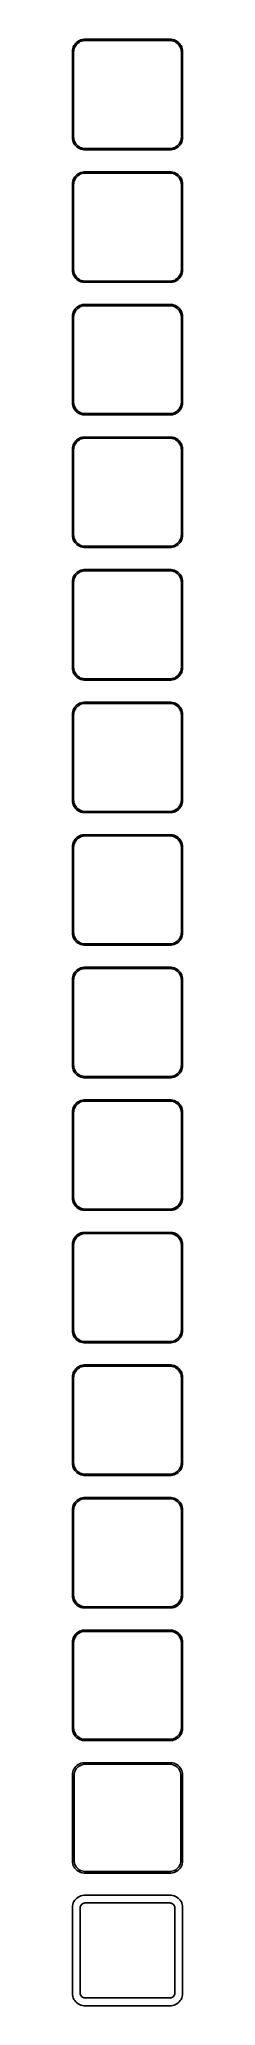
# Model space of a CAD drawing. Header units: metres. Extents: x -22 to 22, y 788 to 1588.
import ezdxf

# ---------------------------------------------------------------- set-up
doc = ezdxf.new("R2010")
doc.units = ezdxf.units.M

msp = doc.modelspace()

# ---------------------------------------------------------------- linework, layer by layer
for p, q in [((-21.5451, 1586.44), (-21.8815, 1585.91)), ((-21.1448, 1586.92), (-21.5451, 1586.44)), ((-21.4124, 1585.54), (-21.0928, 1586.04)), ((-20.6871, 1587.35), (-21.1448, 1586.92)), ((-21.0928, 1586.04), (-20.7126, 1586.5)), ((-20.7126, 1586.5), (-20.2778, 1586.91)), ((-20.1791, 1587.72), (-20.6871, 1587.35)), ((-20.2778, 1586.91), (-19.7952, 1587.26)), ((-19.6289, 1588.02), (-20.1791, 1587.72)), ((-19.7952, 1587.26), (-19.2724, 1587.55)), ((-19.0451, 1588.26), (-19.6289, 1588.02)), ((-19.2724, 1587.55), (-18.7178, 1587.77)), ((-18.4369, 1588.41), (-19.0451, 1588.26)), ((-18.7178, 1587.77), (-18.1401, 1587.92)), ((-17.8139, 1588.49), (-18.4369, 1588.41)), ((-18.1401, 1587.92), (-17.5482, 1587.99)), ((17.8139, 1588.49), (-17.8139, 1588.49)), ((-17.5482, 1587.99), (17.5482, 1587.99)), ((17.5482, 1587.99), (18.1401, 1587.92)), ((18.4369, 1588.41), (17.8139, 1588.49)), ((18.1401, 1587.92), (18.7178, 1587.77)), ((19.0451, 1588.26), (18.4369, 1588.41)), ((18.7178, 1587.77), (19.2724, 1587.55)), ((19.6289, 1588.02), (19.0451, 1588.26)), ((19.2724, 1587.55), (19.7952, 1587.26)), ((20.1791, 1587.72), (19.6289, 1588.02)), ((19.7952, 1587.26), (20.2778, 1586.91)), ((20.6871, 1587.35), (20.1791, 1587.72)), ((20.2778, 1586.91), (20.7126, 1586.5)), ((21.1448, 1586.92), (20.6871, 1587.35)), ((20.7126, 1586.5), (21.0928, 1586.04)), ((21.0928, 1586.04), (21.4124, 1585.54)), ((21.5451, 1586.44), (21.1448, 1586.92)), ((21.8815, 1585.91), (21.5451, 1586.44)), ((-22.4606, 1584.13), (-22.5, 1583.5)), ((-22.5, 1583.5), (-22.5, 1548.5)), ((-22.3429, 1584.74), (-22.4606, 1584.13)), ((-22.1489, 1585.34), (-22.3429, 1584.74)), ((-21.8815, 1585.91), (-22.1489, 1585.34)), ((-22, 1583.25), (-21.9625, 1583.85)), ((-22, 1548.75), (-22, 1583.25)), ((-21.9625, 1583.85), (-21.8508, 1584.43)), ((-21.8508, 1584.43), (-21.6664, 1585)), ((-21.6664, 1585), (-21.4124, 1585.54)), ((21.4124, 1585.54), (21.6664, 1585)), ((21.6664, 1585), (21.8508, 1584.43)), ((21.8508, 1584.43), (21.9625, 1583.85)), ((22.1489, 1585.34), (21.8815, 1585.91)), ((21.9625, 1583.85), (22, 1583.25)), ((22, 1583.25), (22, 1548.75)), ((22.3429, 1584.74), (22.1489, 1585.34)), ((22.4606, 1584.13), (22.3429, 1584.74)), ((22.5, 1583.5), (22.4606, 1584.13)), ((22.5, 1548.5), (22.5, 1583.5)), ((-22.5, 1548.5), (-22.4606, 1547.87)), ((-22.4606, 1547.87), (-22.3429, 1547.26)), ((-22.3429, 1547.26), (-22.1489, 1546.66)), ((-22.1489, 1546.66), (-21.8815, 1546.09)), ((-21.9625, 1548.15), (-22, 1548.75)), ((-21.8508, 1547.57), (-21.9625, 1548.15)), ((-21.8815, 1546.09), (-21.5451, 1545.56)), ((-21.6664, 1547), (-21.8508, 1547.57)), ((-21.4124, 1546.46), (-21.6664, 1547)), ((-21.0928, 1545.96), (-21.4124, 1546.46)), ((-20.7126, 1545.5), (-21.0928, 1545.96)), ((21.0928, 1545.96), (20.7126, 1545.5)), ((21.4124, 1546.46), (21.0928, 1545.96)), ((21.6664, 1547), (21.4124, 1546.46)), ((21.5451, 1545.56), (21.8815, 1546.09)), ((21.8508, 1547.57), (21.6664, 1547)), ((21.9625, 1548.15), (21.8508, 1547.57)), ((21.8815, 1546.09), (22.1489, 1546.66)), ((22, 1548.75), (21.9625, 1548.15)), ((22.1489, 1546.66), (22.3429, 1547.26)), ((22.3429, 1547.26), (22.4606, 1547.87)), ((22.4606, 1547.87), (22.5, 1548.5)), ((-21.5451, 1545.56), (-21.1448, 1545.08)), ((-21.1448, 1545.08), (-20.6871, 1544.65)), ((-20.2778, 1545.09), (-20.7126, 1545.5)), ((-20.6871, 1544.65), (-20.1791, 1544.28)), ((-19.7952, 1544.74), (-20.2778, 1545.09)), ((-20.1791, 1544.28), (-19.6289, 1543.98)), ((-19.2724, 1544.45), (-19.7952, 1544.74)), ((-19.6289, 1543.98), (-19.0451, 1543.74)), ((-18.7178, 1544.23), (-19.2724, 1544.45)), ((-19.0451, 1543.74), (-18.4369, 1543.59)), ((-18.1401, 1544.08), (-18.7178, 1544.23)), ((-18.4369, 1543.59), (-17.8139, 1543.51)), ((-17.5482, 1544.01), (-18.1401, 1544.08)), ((-17.8139, 1543.51), (17.8139, 1543.51)), ((17.5482, 1544.01), (-17.5482, 1544.01)), ((18.1401, 1544.08), (17.5482, 1544.01)), ((17.8139, 1543.51), (18.4369, 1543.59)), ((18.7178, 1544.23), (18.1401, 1544.08)), ((18.4369, 1543.59), (19.0451, 1543.74)), ((19.2724, 1544.45), (18.7178, 1544.23)), ((19.0451, 1543.74), (19.6289, 1543.98)), ((19.7952, 1544.74), (19.2724, 1544.45)), ((19.6289, 1543.98), (20.1791, 1544.28)), ((20.2778, 1545.09), (19.7952, 1544.74)), ((20.1791, 1544.28), (20.6871, 1544.65)), ((20.7126, 1545.5), (20.2778, 1545.09)), ((20.6871, 1544.65), (21.1448, 1545.08)), ((21.1448, 1545.08), (21.5451, 1545.56)), ((-22.4606, 1530.13), (-22.5, 1529.5)), ((-22.3429, 1530.74), (-22.4606, 1530.13)), ((-22.1489, 1531.34), (-22.3429, 1530.74)), ((-21.8815, 1531.91), (-22.1489, 1531.34)), ((-21.9625, 1529.85), (-21.8508, 1530.43)), ((-21.5451, 1532.44), (-21.8815, 1531.91)), ((-21.8508, 1530.43), (-21.6664, 1531)), ((-21.6664, 1531), (-21.4124, 1531.54)), ((-21.1448, 1532.92), (-21.5451, 1532.44)), ((-21.4124, 1531.54), (-21.0928, 1532.04)), ((-20.6871, 1533.35), (-21.1448, 1532.92)), ((-21.0928, 1532.04), (-20.7126, 1532.5)), ((-20.7126, 1532.5), (-20.2778, 1532.91)), ((-20.1791, 1533.72), (-20.6871, 1533.35)), ((-20.2778, 1532.91), (-19.7952, 1533.26)), ((-19.6289, 1534.02), (-20.1791, 1533.72)), ((-19.7952, 1533.26), (-19.2724, 1533.55)), ((-19.0451, 1534.26), (-19.6289, 1534.02)), ((-19.2724, 1533.55), (-18.7178, 1533.77)), ((-18.4369, 1534.41), (-19.0451, 1534.26)), ((-18.7178, 1533.77), (-18.1401, 1533.92)), ((-17.8139, 1534.49), (-18.4369, 1534.41)), ((-18.1401, 1533.92), (-17.5482, 1533.99)), ((17.8139, 1534.49), (-17.8139, 1534.49)), ((-17.5482, 1533.99), (17.5482, 1533.99)), ((17.5482, 1533.99), (18.1401, 1533.92)), ((18.4369, 1534.41), (17.8139, 1534.49)), ((18.1401, 1533.92), (18.7178, 1533.77)), ((19.0451, 1534.26), (18.4369, 1534.41)), ((18.7178, 1533.77), (19.2724, 1533.55)), ((19.6289, 1534.02), (19.0451, 1534.26)), ((19.2724, 1533.55), (19.7952, 1533.26)), ((20.1791, 1533.72), (19.6289, 1534.02)), ((19.7952, 1533.26), (20.2778, 1532.91)), ((20.6871, 1533.35), (20.1791, 1533.72)), ((20.2778, 1532.91), (20.7126, 1532.5)), ((21.1448, 1532.92), (20.6871, 1533.35)), ((20.7126, 1532.5), (21.0928, 1532.04)), ((21.0928, 1532.04), (21.4124, 1531.54)), ((21.5451, 1532.44), (21.1448, 1532.92)), ((21.4124, 1531.54), (21.6664, 1531)), ((21.8815, 1531.91), (21.5451, 1532.44)), ((21.6664, 1531), (21.8508, 1530.43)), ((21.8508, 1530.43), (21.9625, 1529.85)), ((22.1489, 1531.34), (21.8815, 1531.91)), ((22.3429, 1530.74), (22.1489, 1531.34)), ((22.4606, 1530.13), (22.3429, 1530.74)), ((22.5, 1529.5), (22.4606, 1530.13)), ((-22.5, 1529.5), (-22.5, 1494.5)), ((-22, 1529.25), (-21.9625, 1529.85)), ((-22, 1494.75), (-22, 1529.25)), ((21.9625, 1529.85), (22, 1529.25)), ((22, 1529.25), (22, 1494.75)), ((22.5, 1494.5), (22.5, 1529.5)), ((-22.5, 1494.5), (-22.4606, 1493.87)), ((-22.4606, 1493.87), (-22.3429, 1493.26)), ((-22.3429, 1493.26), (-22.1489, 1492.66)), ((-22.1489, 1492.66), (-21.8815, 1492.09)), ((-21.9625, 1494.15), (-22, 1494.75)), ((-21.8508, 1493.57), (-21.9625, 1494.15)), ((-21.8815, 1492.09), (-21.5451, 1491.56)), ((-21.6664, 1493), (-21.8508, 1493.57)), ((-21.4124, 1492.46), (-21.6664, 1493)), ((-21.5451, 1491.56), (-21.1448, 1491.08)), ((-21.0928, 1491.96), (-21.4124, 1492.46)), ((-21.1448, 1491.08), (-20.6871, 1490.65)), ((-20.7126, 1491.5), (-21.0928, 1491.96)), ((-20.2778, 1491.09), (-20.7126, 1491.5)), ((-20.6871, 1490.65), (-20.1791, 1490.28)), ((-19.7952, 1490.74), (-20.2778, 1491.09)), ((-20.1791, 1490.28), (-19.6289, 1489.98)), ((-19.2724, 1490.45), (-19.7952, 1490.74)), ((-19.6289, 1489.98), (-19.0451, 1489.74)), ((-18.7178, 1490.23), (-19.2724, 1490.45)), ((-18.1401, 1490.08), (-18.7178, 1490.23)), ((-17.5482, 1490.01), (-18.1401, 1490.08)), ((17.5482, 1490.01), (-17.5482, 1490.01)), ((18.1401, 1490.08), (17.5482, 1490.01)), ((18.7178, 1490.23), (18.1401, 1490.08)), ((19.2724, 1490.45), (18.7178, 1490.23)), ((19.0451, 1489.74), (19.6289, 1489.98)), ((19.7952, 1490.74), (19.2724, 1490.45)), ((19.6289, 1489.98), (20.1791, 1490.28)), ((20.2778, 1491.09), (19.7952, 1490.74)), ((20.1791, 1490.28), (20.6871, 1490.65)), ((20.7126, 1491.5), (20.2778, 1491.09)), ((20.6871, 1490.65), (21.1448, 1491.08)), ((21.0928, 1491.96), (20.7126, 1491.5)), ((21.4124, 1492.46), (21.0928, 1491.96)), ((21.1448, 1491.08), (21.5451, 1491.56)), ((21.6664, 1493), (21.4124, 1492.46)), ((21.5451, 1491.56), (21.8815, 1492.09)), ((21.8508, 1493.57), (21.6664, 1493)), ((21.9625, 1494.15), (21.8508, 1493.57)), ((21.8815, 1492.09), (22.1489, 1492.66)), ((22, 1494.75), (21.9625, 1494.15)), ((22.1489, 1492.66), (22.3429, 1493.26)), ((22.3429, 1493.26), (22.4606, 1493.87)), ((22.4606, 1493.87), (22.5, 1494.5)), ((-19.0451, 1489.74), (-18.4369, 1489.59)), ((-18.4369, 1489.59), (-17.8139, 1489.51)), ((-17.8139, 1489.51), (17.8139, 1489.51)), ((17.8139, 1489.51), (18.4369, 1489.59)), ((18.4369, 1489.59), (19.0451, 1489.74)), ((-22.4606, 1476.13), (-22.5, 1475.5)), ((-22.5, 1475.5), (-22.5, 1440.5)), ((-22.3429, 1476.74), (-22.4606, 1476.13)), ((-22.1489, 1477.34), (-22.3429, 1476.74)), ((-21.8815, 1477.91), (-22.1489, 1477.34)), ((-22, 1475.25), (-21.9625, 1475.85)), ((-22, 1440.75), (-22, 1475.25)), ((-21.9625, 1475.85), (-21.8508, 1476.43)), ((-21.5451, 1478.44), (-21.8815, 1477.91)), ((-21.8508, 1476.43), (-21.6664, 1477)), ((-21.6664, 1477), (-21.4124, 1477.54)), ((-21.1448, 1478.92), (-21.5451, 1478.44)), ((-21.4124, 1477.54), (-21.0928, 1478.04)), ((-20.6871, 1479.35), (-21.1448, 1478.92)), ((-21.0928, 1478.04), (-20.7126, 1478.5)), ((-20.7126, 1478.5), (-20.2778, 1478.91)), ((-20.1791, 1479.72), (-20.6871, 1479.35)), ((-20.2778, 1478.91), (-19.7952, 1479.26)), ((-19.6289, 1480.02), (-20.1791, 1479.72)), ((-19.7952, 1479.26), (-19.2724, 1479.55)), ((-19.0451, 1480.26), (-19.6289, 1480.02)), ((-19.2724, 1479.55), (-18.7178, 1479.77)), ((-18.4369, 1480.41), (-19.0451, 1480.26)), ((-18.7178, 1479.77), (-18.1401, 1479.92)), ((-17.8139, 1480.49), (-18.4369, 1480.41)), ((-18.1401, 1479.92), (-17.5482, 1479.99)), ((17.8139, 1480.49), (-17.8139, 1480.49)), ((-17.5482, 1479.99), (17.5482, 1479.99)), ((17.5482, 1479.99), (18.1401, 1479.92)), ((18.4369, 1480.41), (17.8139, 1480.49)), ((18.1401, 1479.92), (18.7178, 1479.77)), ((19.0451, 1480.26), (18.4369, 1480.41)), ((18.7178, 1479.77), (19.2724, 1479.55)), ((19.6289, 1480.02), (19.0451, 1480.26)), ((19.2724, 1479.55), (19.7952, 1479.26)), ((20.1791, 1479.72), (19.6289, 1480.02)), ((19.7952, 1479.26), (20.2778, 1478.91)), ((20.6871, 1479.35), (20.1791, 1479.72)), ((20.2778, 1478.91), (20.7126, 1478.5)), ((21.1448, 1478.92), (20.6871, 1479.35)), ((20.7126, 1478.5), (21.0928, 1478.04)), ((21.0928, 1478.04), (21.4124, 1477.54)), ((21.5451, 1478.44), (21.1448, 1478.92)), ((21.4124, 1477.54), (21.6664, 1477)), ((21.8815, 1477.91), (21.5451, 1478.44)), ((21.6664, 1477), (21.8508, 1476.43)), ((21.8508, 1476.43), (21.9625, 1475.85)), ((22.1489, 1477.34), (21.8815, 1477.91)), ((21.9625, 1475.85), (22, 1475.25)), ((22, 1475.25), (22, 1440.75)), ((22.3429, 1476.74), (22.1489, 1477.34)), ((22.4606, 1476.13), (22.3429, 1476.74)), ((22.5, 1475.5), (22.4606, 1476.13)), ((22.5, 1440.5), (22.5, 1475.5)), ((-22.5, 1440.5), (-22.4606, 1439.87)), ((-22.4606, 1439.87), (-22.3429, 1439.26)), ((-22.3429, 1439.26), (-22.1489, 1438.66)), ((-22.1489, 1438.66), (-21.8815, 1438.09)), ((-21.9625, 1440.15), (-22, 1440.75)), ((-21.8508, 1439.57), (-21.9625, 1440.15)), ((-21.8815, 1438.09), (-21.5451, 1437.56)), ((-21.6664, 1439), (-21.8508, 1439.57)), ((-21.4124, 1438.46), (-21.6664, 1439)), ((-21.5451, 1437.56), (-21.1448, 1437.08)), ((-21.0928, 1437.96), (-21.4124, 1438.46)), ((-21.1448, 1437.08), (-20.6871, 1436.65)), ((-20.7126, 1437.5), (-21.0928, 1437.96)), ((-20.2778, 1437.09), (-20.7126, 1437.5)), ((-20.6871, 1436.65), (-20.1791, 1436.28)), ((-19.7952, 1436.74), (-20.2778, 1437.09)), ((-20.1791, 1436.28), (-19.6289, 1435.98)), ((-19.2724, 1436.45), (-19.7952, 1436.74)), ((-19.6289, 1435.98), (-19.0451, 1435.74)), ((-18.7178, 1436.23), (-19.2724, 1436.45)), ((-19.0451, 1435.74), (-18.4369, 1435.59)), ((-18.1401, 1436.08), (-18.7178, 1436.23)), ((-18.4369, 1435.59), (-17.8139, 1435.51)), ((-17.5482, 1436.01), (-18.1401, 1436.08)), ((-17.8139, 1435.51), (17.8139, 1435.51)), ((17.5482, 1436.01), (-17.5482, 1436.01)), ((18.1401, 1436.08), (17.5482, 1436.01)), ((17.8139, 1435.51), (18.4369, 1435.59)), ((18.7178, 1436.23), (18.1401, 1436.08)), ((18.4369, 1435.59), (19.0451, 1435.74)), ((19.2724, 1436.45), (18.7178, 1436.23)), ((19.0451, 1435.74), (19.6289, 1435.98)), ((19.7952, 1436.74), (19.2724, 1436.45)), ((19.6289, 1435.98), (20.1791, 1436.28)), ((20.2778, 1437.09), (19.7952, 1436.74)), ((20.1791, 1436.28), (20.6871, 1436.65)), ((20.7126, 1437.5), (20.2778, 1437.09)), ((20.6871, 1436.65), (21.1448, 1437.08)), ((21.0928, 1437.96), (20.7126, 1437.5)), ((21.4124, 1438.46), (21.0928, 1437.96)), ((21.1448, 1437.08), (21.5451, 1437.56)), ((21.6664, 1439), (21.4124, 1438.46)), ((21.5451, 1437.56), (21.8815, 1438.09)), ((21.8508, 1439.57), (21.6664, 1439)), ((21.9625, 1440.15), (21.8508, 1439.57)), ((21.8815, 1438.09), (22.1489, 1438.66)), ((22, 1440.75), (21.9625, 1440.15)), ((22.1489, 1438.66), (22.3429, 1439.26)), ((22.3429, 1439.26), (22.4606, 1439.87)), ((22.4606, 1439.87), (22.5, 1440.5)), ((-19.6289, 1426.02), (-20.1791, 1425.72)), ((-19.0451, 1426.26), (-19.6289, 1426.02)), ((-19.2724, 1425.55), (-18.7178, 1425.77)), ((-18.4369, 1426.41), (-19.0451, 1426.26)), ((-18.7178, 1425.77), (-18.1401, 1425.92)), ((-17.8139, 1426.49), (-18.4369, 1426.41)), ((-18.1401, 1425.92), (-17.5482, 1425.99)), ((17.8139, 1426.49), (-17.8139, 1426.49)), ((-17.5482, 1425.99), (17.5482, 1425.99)), ((17.5482, 1425.99), (18.1401, 1425.92)), ((18.4369, 1426.41), (17.8139, 1426.49)), ((18.1401, 1425.92), (18.7178, 1425.77)), ((19.0451, 1426.26), (18.4369, 1426.41)), ((18.7178, 1425.77), (19.2724, 1425.55)), ((19.6289, 1426.02), (19.0451, 1426.26)), ((20.1791, 1425.72), (19.6289, 1426.02)), ((-22.4606, 1422.13), (-22.5, 1421.5)), ((-22.5, 1421.5), (-22.5, 1386.5)), ((-22.3429, 1422.74), (-22.4606, 1422.13)), ((-22.1489, 1423.34), (-22.3429, 1422.74)), ((-21.8815, 1423.91), (-22.1489, 1423.34)), ((-22, 1421.25), (-21.9625, 1421.85)), ((-22, 1386.75), (-22, 1421.25)), ((-21.9625, 1421.85), (-21.8508, 1422.43)), ((-21.5451, 1424.44), (-21.8815, 1423.91)), ((-21.8508, 1422.43), (-21.6664, 1423)), ((-21.6664, 1423), (-21.4124, 1423.54)), ((-21.1448, 1424.92), (-21.5451, 1424.44)), ((-21.4124, 1423.54), (-21.0928, 1424.04)), ((-20.6871, 1425.35), (-21.1448, 1424.92)), ((-21.0928, 1424.04), (-20.7126, 1424.5)), ((-20.7126, 1424.5), (-20.2778, 1424.91)), ((-20.1791, 1425.72), (-20.6871, 1425.35)), ((-20.2778, 1424.91), (-19.7952, 1425.26)), ((-19.7952, 1425.26), (-19.2724, 1425.55)), ((19.2724, 1425.55), (19.7952, 1425.26)), ((19.7952, 1425.26), (20.2778, 1424.91)), ((20.6871, 1425.35), (20.1791, 1425.72)), ((20.2778, 1424.91), (20.7126, 1424.5)), ((21.1448, 1424.92), (20.6871, 1425.35)), ((20.7126, 1424.5), (21.0928, 1424.04)), ((21.0928, 1424.04), (21.4124, 1423.54)), ((21.5451, 1424.44), (21.1448, 1424.92)), ((21.4124, 1423.54), (21.6664, 1423)), ((21.8815, 1423.91), (21.5451, 1424.44)), ((21.6664, 1423), (21.8508, 1422.43)), ((21.8508, 1422.43), (21.9625, 1421.85)), ((22.1489, 1423.34), (21.8815, 1423.91)), ((21.9625, 1421.85), (22, 1421.25)), ((22, 1421.25), (22, 1386.75)), ((22.3429, 1422.74), (22.1489, 1423.34)), ((22.4606, 1422.13), (22.3429, 1422.74)), ((22.5, 1421.5), (22.4606, 1422.13)), ((22.5, 1386.5), (22.5, 1421.5)), ((-22.5, 1386.5), (-22.4606, 1385.87)), ((-22.4606, 1385.87), (-22.3429, 1385.26)), ((-21.9625, 1386.15), (-22, 1386.75)), ((-21.8508, 1385.57), (-21.9625, 1386.15)), ((21.9625, 1386.15), (21.8508, 1385.57)), ((22, 1386.75), (21.9625, 1386.15)), ((22.3429, 1385.26), (22.4606, 1385.87)), ((22.4606, 1385.87), (22.5, 1386.5)), ((-22.3429, 1385.26), (-22.1489, 1384.66)), ((-22.1489, 1384.66), (-21.8815, 1384.09)), ((-21.8815, 1384.09), (-21.5451, 1383.56)), ((-21.6664, 1385), (-21.8508, 1385.57)), ((-21.4124, 1384.46), (-21.6664, 1385)), ((-21.5451, 1383.56), (-21.1448, 1383.08)), ((-21.0928, 1383.96), (-21.4124, 1384.46)), ((-21.1448, 1383.08), (-20.6871, 1382.65)), ((-20.7126, 1383.5), (-21.0928, 1383.96)), ((-20.2778, 1383.09), (-20.7126, 1383.5)), ((-20.6871, 1382.65), (-20.1791, 1382.28)), ((-19.7952, 1382.74), (-20.2778, 1383.09)), ((-20.1791, 1382.28), (-19.6289, 1381.98)), ((-19.2724, 1382.45), (-19.7952, 1382.74)), ((-19.6289, 1381.98), (-19.0451, 1381.74)), ((-18.7178, 1382.23), (-19.2724, 1382.45)), ((-19.0451, 1381.74), (-18.4369, 1381.59)), ((-18.1401, 1382.08), (-18.7178, 1382.23)), ((-18.4369, 1381.59), (-17.8139, 1381.51)), ((-17.5482, 1382.01), (-18.1401, 1382.08)), ((-17.8139, 1381.51), (17.8139, 1381.51)), ((17.5482, 1382.01), (-17.5482, 1382.01)), ((18.1401, 1382.08), (17.5482, 1382.01)), ((17.8139, 1381.51), (18.4369, 1381.59)), ((18.7178, 1382.23), (18.1401, 1382.08)), ((18.4369, 1381.59), (19.0451, 1381.74)), ((19.2724, 1382.45), (18.7178, 1382.23)), ((19.0451, 1381.74), (19.6289, 1381.98)), ((19.7952, 1382.74), (19.2724, 1382.45)), ((19.6289, 1381.98), (20.1791, 1382.28)), ((20.2778, 1383.09), (19.7952, 1382.74)), ((20.1791, 1382.28), (20.6871, 1382.65)), ((20.7126, 1383.5), (20.2778, 1383.09)), ((20.6871, 1382.65), (21.1448, 1383.08)), ((21.0928, 1383.96), (20.7126, 1383.5)), ((21.4124, 1384.46), (21.0928, 1383.96)), ((21.1448, 1383.08), (21.5451, 1383.56)), ((21.6664, 1385), (21.4124, 1384.46)), ((21.5451, 1383.56), (21.8815, 1384.09)), ((21.8508, 1385.57), (21.6664, 1385)), ((21.8815, 1384.09), (22.1489, 1384.66)), ((22.1489, 1384.66), (22.3429, 1385.26)), ((-21.8815, 1369.91), (-22.1489, 1369.34)), ((-21.5451, 1370.44), (-21.8815, 1369.91)), ((-21.1448, 1370.92), (-21.5451, 1370.44)), ((-21.4124, 1369.54), (-21.0928, 1370.04)), ((-20.6871, 1371.35), (-21.1448, 1370.92)), ((-21.0928, 1370.04), (-20.7126, 1370.5)), ((-20.7126, 1370.5), (-20.2778, 1370.91)), ((-20.1791, 1371.72), (-20.6871, 1371.35)), ((-20.2778, 1370.91), (-19.7952, 1371.26)), ((-19.6289, 1372.02), (-20.1791, 1371.72)), ((-19.7952, 1371.26), (-19.2724, 1371.55)), ((-19.0451, 1372.26), (-19.6289, 1372.02)), ((-19.2724, 1371.55), (-18.7178, 1371.77)), ((-18.4369, 1372.41), (-19.0451, 1372.26)), ((-18.7178, 1371.77), (-18.1401, 1371.92)), ((-17.8139, 1372.49), (-18.4369, 1372.41)), ((-18.1401, 1371.92), (-17.5482, 1371.99)), ((17.8139, 1372.49), (-17.8139, 1372.49)), ((-17.5482, 1371.99), (17.5482, 1371.99)), ((17.5482, 1371.99), (18.1401, 1371.92)), ((18.4369, 1372.41), (17.8139, 1372.49)), ((18.1401, 1371.92), (18.7178, 1371.77)), ((19.0451, 1372.26), (18.4369, 1372.41)), ((18.7178, 1371.77), (19.2724, 1371.55)), ((19.6289, 1372.02), (19.0451, 1372.26)), ((19.2724, 1371.55), (19.7952, 1371.26)), ((20.1791, 1371.72), (19.6289, 1372.02)), ((19.7952, 1371.26), (20.2778, 1370.91)), ((20.6871, 1371.35), (20.1791, 1371.72)), ((20.2778, 1370.91), (20.7126, 1370.5)), ((21.1448, 1370.92), (20.6871, 1371.35)), ((20.7126, 1370.5), (21.0928, 1370.04)), ((21.0928, 1370.04), (21.4124, 1369.54)), ((21.5451, 1370.44), (21.1448, 1370.92)), ((21.8815, 1369.91), (21.5451, 1370.44)), ((22.1489, 1369.34), (21.8815, 1369.91)), ((-22.4606, 1368.13), (-22.5, 1367.5)), ((-22.5, 1367.5), (-22.5, 1332.5)), ((-22.3429, 1368.74), (-22.4606, 1368.13)), ((-22.1489, 1369.34), (-22.3429, 1368.74)), ((-22, 1367.25), (-21.9625, 1367.85)), ((-22, 1332.75), (-22, 1367.25)), ((-21.9625, 1367.85), (-21.8508, 1368.43)), ((-21.8508, 1368.43), (-21.6664, 1369)), ((-21.6664, 1369), (-21.4124, 1369.54)), ((21.4124, 1369.54), (21.6664, 1369)), ((21.6664, 1369), (21.8508, 1368.43)), ((21.8508, 1368.43), (21.9625, 1367.85)), ((21.9625, 1367.85), (22, 1367.25)), ((22, 1367.25), (22, 1332.75)), ((22.3429, 1368.74), (22.1489, 1369.34)), ((22.4606, 1368.13), (22.3429, 1368.74)), ((22.5, 1367.5), (22.4606, 1368.13)), ((22.5, 1332.5), (22.5, 1367.5)), ((-22.5, 1332.5), (-22.4606, 1331.87)), ((-22.4606, 1331.87), (-22.3429, 1331.26)), ((-22.3429, 1331.26), (-22.1489, 1330.66)), ((-22.1489, 1330.66), (-21.8815, 1330.09)), ((-21.9625, 1332.15), (-22, 1332.75)), ((-21.8508, 1331.57), (-21.9625, 1332.15)), ((-21.8815, 1330.09), (-21.5451, 1329.56)), ((-21.6664, 1331), (-21.8508, 1331.57)), ((-21.4124, 1330.46), (-21.6664, 1331)), ((-21.0928, 1329.96), (-21.4124, 1330.46)), ((-20.7126, 1329.5), (-21.0928, 1329.96)), ((21.0928, 1329.96), (20.7126, 1329.5)), ((21.4124, 1330.46), (21.0928, 1329.96)), ((21.6664, 1331), (21.4124, 1330.46)), ((21.5451, 1329.56), (21.8815, 1330.09)), ((21.8508, 1331.57), (21.6664, 1331)), ((21.9625, 1332.15), (21.8508, 1331.57)), ((21.8815, 1330.09), (22.1489, 1330.66)), ((22, 1332.75), (21.9625, 1332.15)), ((22.1489, 1330.66), (22.3429, 1331.26)), ((22.3429, 1331.26), (22.4606, 1331.87)), ((22.4606, 1331.87), (22.5, 1332.5)), ((-21.5451, 1329.56), (-21.1448, 1329.08)), ((-21.1448, 1329.08), (-20.6871, 1328.65)), ((-20.2778, 1329.09), (-20.7126, 1329.5)), ((-20.6871, 1328.65), (-20.1791, 1328.28)), ((-19.7952, 1328.74), (-20.2778, 1329.09)), ((-20.1791, 1328.28), (-19.6289, 1327.98)), ((-19.2724, 1328.45), (-19.7952, 1328.74)), ((-19.6289, 1327.98), (-19.0451, 1327.74)), ((-18.7178, 1328.23), (-19.2724, 1328.45)), ((-19.0451, 1327.74), (-18.4369, 1327.59)), ((-18.1401, 1328.08), (-18.7178, 1328.23)), ((-18.4369, 1327.59), (-17.8139, 1327.51)), ((-17.5482, 1328.01), (-18.1401, 1328.08)), ((-17.8139, 1327.51), (17.8139, 1327.51)), ((17.5482, 1328.01), (-17.5482, 1328.01)), ((18.1401, 1328.08), (17.5482, 1328.01)), ((17.8139, 1327.51), (18.4369, 1327.59)), ((18.7178, 1328.23), (18.1401, 1328.08)), ((18.4369, 1327.59), (19.0451, 1327.74)), ((19.2724, 1328.45), (18.7178, 1328.23)), ((19.0451, 1327.74), (19.6289, 1327.98)), ((19.7952, 1328.74), (19.2724, 1328.45)), ((19.6289, 1327.98), (20.1791, 1328.28)), ((20.2778, 1329.09), (19.7952, 1328.74)), ((20.1791, 1328.28), (20.6871, 1328.65)), ((20.7126, 1329.5), (20.2778, 1329.09)), ((20.6871, 1328.65), (21.1448, 1329.08)), ((21.1448, 1329.08), (21.5451, 1329.56)), ((-22.4606, 1314.13), (-22.5, 1313.5)), ((-22.3429, 1314.74), (-22.4606, 1314.13)), ((-22.1489, 1315.34), (-22.3429, 1314.74)), ((-21.8815, 1315.91), (-22.1489, 1315.34)), ((-22, 1313.25), (-21.9625, 1313.85)), ((-21.9625, 1313.85), (-21.8508, 1314.43)), ((-21.5451, 1316.44), (-21.8815, 1315.91)), ((-21.8508, 1314.43), (-21.6664, 1315)), ((-21.6664, 1315), (-21.4124, 1315.54)), ((-21.1448, 1316.92), (-21.5451, 1316.44)), ((-21.4124, 1315.54), (-21.0928, 1316.04)), ((-20.6871, 1317.35), (-21.1448, 1316.92)), ((-21.0928, 1316.04), (-20.7126, 1316.5)), ((-20.7126, 1316.5), (-20.2778, 1316.91)), ((-20.1791, 1317.72), (-20.6871, 1317.35)), ((-20.2778, 1316.91), (-19.7952, 1317.26)), ((-19.6289, 1318.02), (-20.1791, 1317.72)), ((-19.7952, 1317.26), (-19.2724, 1317.55)), ((-19.0451, 1318.26), (-19.6289, 1318.02)), ((-19.2724, 1317.55), (-18.7178, 1317.77)), ((-18.4369, 1318.41), (-19.0451, 1318.26)), ((-18.7178, 1317.77), (-18.1401, 1317.92)), ((-17.8139, 1318.49), (-18.4369, 1318.41)), ((-18.1401, 1317.92), (-17.5482, 1317.99)), ((17.8139, 1318.49), (-17.8139, 1318.49)), ((-17.5482, 1317.99), (17.5482, 1317.99)), ((17.5482, 1317.99), (18.1401, 1317.92)), ((18.4369, 1318.41), (17.8139, 1318.49)), ((18.1401, 1317.92), (18.7178, 1317.77)), ((19.0451, 1318.26), (18.4369, 1318.41)), ((18.7178, 1317.77), (19.2724, 1317.55)), ((19.6289, 1318.02), (19.0451, 1318.26)), ((19.2724, 1317.55), (19.7952, 1317.26)), ((20.1791, 1317.72), (19.6289, 1318.02)), ((19.7952, 1317.26), (20.2778, 1316.91)), ((20.6871, 1317.35), (20.1791, 1317.72)), ((20.2778, 1316.91), (20.7126, 1316.5)), ((21.1448, 1316.92), (20.6871, 1317.35)), ((20.7126, 1316.5), (21.0928, 1316.04)), ((21.0928, 1316.04), (21.4124, 1315.54)), ((21.5451, 1316.44), (21.1448, 1316.92)), ((21.4124, 1315.54), (21.6664, 1315)), ((21.8815, 1315.91), (21.5451, 1316.44)), ((21.6664, 1315), (21.8508, 1314.43)), ((21.8508, 1314.43), (21.9625, 1313.85)), ((22.1489, 1315.34), (21.8815, 1315.91)), ((21.9625, 1313.85), (22, 1313.25)), ((22.3429, 1314.74), (22.1489, 1315.34)), ((22.4606, 1314.13), (22.3429, 1314.74)), ((22.5, 1313.5), (22.4606, 1314.13)), ((-22.5, 1313.5), (-22.5, 1278.5)), ((-22, 1278.75), (-22, 1313.25)), ((22, 1313.25), (22, 1278.75)), ((22.5, 1278.5), (22.5, 1313.5)), ((-22.5, 1278.5), (-22.4606, 1277.87)), ((-22.4606, 1277.87), (-22.3429, 1277.26)), ((-22.3429, 1277.26), (-22.1489, 1276.66)), ((-22.1489, 1276.66), (-21.8815, 1276.09)), ((-21.9625, 1278.15), (-22, 1278.75)), ((-21.8508, 1277.57), (-21.9625, 1278.15)), ((-21.8815, 1276.09), (-21.5451, 1275.56)), ((-21.6664, 1277), (-21.8508, 1277.57)), ((-21.4124, 1276.46), (-21.6664, 1277)), ((-21.5451, 1275.56), (-21.1448, 1275.08)), ((-21.0928, 1275.96), (-21.4124, 1276.46)), ((-21.1448, 1275.08), (-20.6871, 1274.65)), ((-20.7126, 1275.5), (-21.0928, 1275.96)), ((-20.2778, 1275.09), (-20.7126, 1275.5)), ((-20.6871, 1274.65), (-20.1791, 1274.28)), ((-19.7952, 1274.74), (-20.2778, 1275.09)), ((-20.1791, 1274.28), (-19.6289, 1273.98)), ((-19.2724, 1274.45), (-19.7952, 1274.74)), ((-19.6289, 1273.98), (-19.0451, 1273.74)), ((-18.7178, 1274.23), (-19.2724, 1274.45)), ((-19.0451, 1273.74), (-18.4369, 1273.59)), ((-18.1401, 1274.08), (-18.7178, 1274.23)), ((-18.4369, 1273.59), (-17.8139, 1273.51)), ((-17.5482, 1274.01), (-18.1401, 1274.08)), ((17.5482, 1274.01), (-17.5482, 1274.01)), ((18.1401, 1274.08), (17.5482, 1274.01)), ((17.8139, 1273.51), (18.4369, 1273.59)), ((18.7178, 1274.23), (18.1401, 1274.08)), ((18.4369, 1273.59), (19.0451, 1273.74)), ((19.2724, 1274.45), (18.7178, 1274.23)), ((19.0451, 1273.74), (19.6289, 1273.98)), ((19.7952, 1274.74), (19.2724, 1274.45)), ((19.6289, 1273.98), (20.1791, 1274.28)), ((20.2778, 1275.09), (19.7952, 1274.74)), ((20.1791, 1274.28), (20.6871, 1274.65)), ((20.7126, 1275.5), (20.2778, 1275.09)), ((20.6871, 1274.65), (21.1448, 1275.08)), ((21.0928, 1275.96), (20.7126, 1275.5)), ((21.4124, 1276.46), (21.0928, 1275.96)), ((21.1448, 1275.08), (21.5451, 1275.56)), ((21.6664, 1277), (21.4124, 1276.46)), ((21.5451, 1275.56), (21.8815, 1276.09)), ((21.8508, 1277.57), (21.6664, 1277)), ((21.9625, 1278.15), (21.8508, 1277.57)), ((21.8815, 1276.09), (22.1489, 1276.66)), ((22, 1278.75), (21.9625, 1278.15)), ((22.1489, 1276.66), (22.3429, 1277.26)), ((22.3429, 1277.26), (22.4606, 1277.87)), ((22.4606, 1277.87), (22.5, 1278.5)), ((-17.8139, 1273.51), (17.8139, 1273.51)), ((-22.4606, 1260.13), (-22.5, 1259.5)), ((-22.5, 1259.5), (-22.5, 1224.5)), ((-22.3429, 1260.74), (-22.4606, 1260.13)), ((-22.1489, 1261.34), (-22.3429, 1260.74)), ((-21.8815, 1261.91), (-22.1489, 1261.34)), ((-22, 1259.25), (-21.9625, 1259.85)), ((-22, 1224.75), (-22, 1259.25)), ((-21.9625, 1259.85), (-21.8508, 1260.43)), ((-21.5451, 1262.44), (-21.8815, 1261.91)), ((-21.8508, 1260.43), (-21.6664, 1261)), ((-21.6664, 1261), (-21.4124, 1261.54)), ((-21.1448, 1262.92), (-21.5451, 1262.44)), ((-21.4124, 1261.54), (-21.0928, 1262.04)), ((-20.6871, 1263.35), (-21.1448, 1262.92)), ((-21.0928, 1262.04), (-20.7126, 1262.5)), ((-20.7126, 1262.5), (-20.2778, 1262.91)), ((-20.1791, 1263.72), (-20.6871, 1263.35)), ((-20.2778, 1262.91), (-19.7952, 1263.26)), ((-19.6289, 1264.02), (-20.1791, 1263.72)), ((-19.7952, 1263.26), (-19.2724, 1263.55)), ((-19.0451, 1264.26), (-19.6289, 1264.02)), ((-19.2724, 1263.55), (-18.7178, 1263.77)), ((-18.4369, 1264.41), (-19.0451, 1264.26)), ((-18.7178, 1263.77), (-18.1401, 1263.92)), ((-17.8139, 1264.49), (-18.4369, 1264.41)), ((-18.1401, 1263.92), (-17.5482, 1263.99)), ((17.8139, 1264.49), (-17.8139, 1264.49)), ((-17.5482, 1263.99), (17.5482, 1263.99)), ((17.5482, 1263.99), (18.1401, 1263.92)), ((18.4369, 1264.41), (17.8139, 1264.49)), ((18.1401, 1263.92), (18.7178, 1263.77)), ((19.0451, 1264.26), (18.4369, 1264.41)), ((18.7178, 1263.77), (19.2724, 1263.55)), ((19.6289, 1264.02), (19.0451, 1264.26)), ((19.2724, 1263.55), (19.7952, 1263.26)), ((20.1791, 1263.72), (19.6289, 1264.02)), ((19.7952, 1263.26), (20.2778, 1262.91)), ((20.6871, 1263.35), (20.1791, 1263.72)), ((20.2778, 1262.91), (20.7126, 1262.5)), ((21.1448, 1262.92), (20.6871, 1263.35)), ((20.7126, 1262.5), (21.0928, 1262.04)), ((21.0928, 1262.04), (21.4124, 1261.54)), ((21.5451, 1262.44), (21.1448, 1262.92)), ((21.4124, 1261.54), (21.6664, 1261)), ((21.8815, 1261.91), (21.5451, 1262.44)), ((21.6664, 1261), (21.8508, 1260.43)), ((21.8508, 1260.43), (21.9625, 1259.85)), ((22.1489, 1261.34), (21.8815, 1261.91)), ((21.9625, 1259.85), (22, 1259.25)), ((22, 1259.25), (22, 1224.75)), ((22.3429, 1260.74), (22.1489, 1261.34)), ((22.4606, 1260.13), (22.3429, 1260.74)), ((22.5, 1259.5), (22.4606, 1260.13)), ((22.5, 1224.5), (22.5, 1259.5)), ((-22.5, 1224.5), (-22.4606, 1223.87)), ((-22.4606, 1223.87), (-22.3429, 1223.26)), ((-22.3429, 1223.26), (-22.1489, 1222.66)), ((-22.1489, 1222.66), (-21.8815, 1222.09)), ((-21.9625, 1224.15), (-22, 1224.75)), ((-21.8508, 1223.57), (-21.9625, 1224.15)), ((-21.8815, 1222.09), (-21.5451, 1221.56)), ((-21.6664, 1223), (-21.8508, 1223.57)), ((-21.4124, 1222.46), (-21.6664, 1223)), ((-21.5451, 1221.56), (-21.1448, 1221.08)), ((-21.0928, 1221.96), (-21.4124, 1222.46)), ((-21.1448, 1221.08), (-20.6871, 1220.65)), ((-20.7126, 1221.5), (-21.0928, 1221.96)), ((-20.2778, 1221.09), (-20.7126, 1221.5)), ((-20.6871, 1220.65), (-20.1791, 1220.28)), ((-19.7952, 1220.74), (-20.2778, 1221.09)), ((-20.1791, 1220.28), (-19.6289, 1219.98)), ((-19.2724, 1220.45), (-19.7952, 1220.74)), ((-19.6289, 1219.98), (-19.0451, 1219.74)), ((-18.7178, 1220.23), (-19.2724, 1220.45)), ((-19.0451, 1219.74), (-18.4369, 1219.59)), ((-18.1401, 1220.08), (-18.7178, 1220.23)), ((-18.4369, 1219.59), (-17.8139, 1219.51)), ((-17.5482, 1220.01), (-18.1401, 1220.08)), ((-17.8139, 1219.51), (17.8139, 1219.51)), ((17.5482, 1220.01), (-17.5482, 1220.01)), ((18.1401, 1220.08), (17.5482, 1220.01)), ((17.8139, 1219.51), (18.4369, 1219.59)), ((18.7178, 1220.23), (18.1401, 1220.08)), ((18.4369, 1219.59), (19.0451, 1219.74)), ((19.2724, 1220.45), (18.7178, 1220.23)), ((19.0451, 1219.74), (19.6289, 1219.98)), ((19.7952, 1220.74), (19.2724, 1220.45)), ((19.6289, 1219.98), (20.1791, 1220.28)), ((20.2778, 1221.09), (19.7952, 1220.74)), ((20.1791, 1220.28), (20.6871, 1220.65)), ((20.7126, 1221.5), (20.2778, 1221.09)), ((20.6871, 1220.65), (21.1448, 1221.08)), ((21.0928, 1221.96), (20.7126, 1221.5)), ((21.4124, 1222.46), (21.0928, 1221.96)), ((21.1448, 1221.08), (21.5451, 1221.56)), ((21.6664, 1223), (21.4124, 1222.46)), ((21.5451, 1221.56), (21.8815, 1222.09)), ((21.8508, 1223.57), (21.6664, 1223)), ((21.9625, 1224.15), (21.8508, 1223.57)), ((21.8815, 1222.09), (22.1489, 1222.66)), ((22, 1224.75), (21.9625, 1224.15)), ((22.1489, 1222.66), (22.3429, 1223.26)), ((22.3429, 1223.26), (22.4606, 1223.87)), ((22.4606, 1223.87), (22.5, 1224.5)), ((-20.1791, 1209.72), (-20.6871, 1209.35)), ((-19.6289, 1210.02), (-20.1791, 1209.72)), ((-19.7952, 1209.26), (-19.2724, 1209.55)), ((-19.0451, 1210.26), (-19.6289, 1210.02)), ((-19.2724, 1209.55), (-18.7178, 1209.77)), ((-18.4369, 1210.41), (-19.0451, 1210.26)), ((-18.7178, 1209.77), (-18.1401, 1209.92)), ((-17.8139, 1210.49), (-18.4369, 1210.41)), ((-18.1401, 1209.92), (-17.5482, 1209.99)), ((17.8139, 1210.49), (-17.8139, 1210.49)), ((-17.5482, 1209.99), (17.5482, 1209.99)), ((17.5482, 1209.99), (18.1401, 1209.92)), ((18.4369, 1210.41), (17.8139, 1210.49)), ((18.1401, 1209.92), (18.7178, 1209.77)), ((19.0451, 1210.26), (18.4369, 1210.41)), ((18.7178, 1209.77), (19.2724, 1209.55)), ((19.6289, 1210.02), (19.0451, 1210.26)), ((19.2724, 1209.55), (19.7952, 1209.26)), ((20.1791, 1209.72), (19.6289, 1210.02)), ((20.6871, 1209.35), (20.1791, 1209.72)), ((-22.4606, 1206.13), (-22.5, 1205.5)), ((-22.5, 1205.5), (-22.5, 1170.5)), ((-22.3429, 1206.74), (-22.4606, 1206.13)), ((-22.1489, 1207.34), (-22.3429, 1206.74)), ((-21.8815, 1207.91), (-22.1489, 1207.34)), ((-22, 1205.25), (-21.9625, 1205.85)), ((-22, 1170.75), (-22, 1205.25)), ((-21.9625, 1205.85), (-21.8508, 1206.43)), ((-21.5451, 1208.44), (-21.8815, 1207.91)), ((-21.8508, 1206.43), (-21.6664, 1207)), ((-21.6664, 1207), (-21.4124, 1207.54)), ((-21.1448, 1208.92), (-21.5451, 1208.44)), ((-21.4124, 1207.54), (-21.0928, 1208.04)), ((-20.6871, 1209.35), (-21.1448, 1208.92)), ((-21.0928, 1208.04), (-20.7126, 1208.5)), ((-20.7126, 1208.5), (-20.2778, 1208.91)), ((-20.2778, 1208.91), (-19.7952, 1209.26)), ((19.7952, 1209.26), (20.2778, 1208.91)), ((20.2778, 1208.91), (20.7126, 1208.5)), ((21.1448, 1208.92), (20.6871, 1209.35)), ((20.7126, 1208.5), (21.0928, 1208.04)), ((21.0928, 1208.04), (21.4124, 1207.54)), ((21.5451, 1208.44), (21.1448, 1208.92)), ((21.4124, 1207.54), (21.6664, 1207)), ((21.8815, 1207.91), (21.5451, 1208.44)), ((21.6664, 1207), (21.8508, 1206.43)), ((21.8508, 1206.43), (21.9625, 1205.85)), ((22.1489, 1207.34), (21.8815, 1207.91)), ((21.9625, 1205.85), (22, 1205.25)), ((22, 1205.25), (22, 1170.75)), ((22.3429, 1206.74), (22.1489, 1207.34)), ((22.4606, 1206.13), (22.3429, 1206.74)), ((22.5, 1205.5), (22.4606, 1206.13)), ((22.5, 1170.5), (22.5, 1205.5)), ((-22.5, 1170.5), (-22.4606, 1169.87)), ((-22.4606, 1169.87), (-22.3429, 1169.26)), ((-21.9625, 1170.15), (-22, 1170.75)), ((-21.8508, 1169.57), (-21.9625, 1170.15)), ((-21.6664, 1169), (-21.8508, 1169.57)), ((21.8508, 1169.57), (21.6664, 1169)), ((21.9625, 1170.15), (21.8508, 1169.57)), ((22, 1170.75), (21.9625, 1170.15)), ((22.3429, 1169.26), (22.4606, 1169.87)), ((22.4606, 1169.87), (22.5, 1170.5)), ((-22.3429, 1169.26), (-22.1489, 1168.66)), ((-22.1489, 1168.66), (-21.8815, 1168.09)), ((-21.8815, 1168.09), (-21.5451, 1167.56)), ((-21.4124, 1168.46), (-21.6664, 1169)), ((-21.5451, 1167.56), (-21.1448, 1167.08)), ((-21.0928, 1167.96), (-21.4124, 1168.46)), ((-21.1448, 1167.08), (-20.6871, 1166.65)), ((-20.7126, 1167.5), (-21.0928, 1167.96)), ((-20.2778, 1167.09), (-20.7126, 1167.5)), ((-20.6871, 1166.65), (-20.1791, 1166.28)), ((-19.7952, 1166.74), (-20.2778, 1167.09)), ((-20.1791, 1166.28), (-19.6289, 1165.98)), ((-19.2724, 1166.45), (-19.7952, 1166.74)), ((-19.6289, 1165.98), (-19.0451, 1165.74)), ((-18.7178, 1166.23), (-19.2724, 1166.45)), ((-19.0451, 1165.74), (-18.4369, 1165.59)), ((-18.1401, 1166.08), (-18.7178, 1166.23)), ((-18.4369, 1165.59), (-17.8139, 1165.51)), ((-17.5482, 1166.01), (-18.1401, 1166.08)), ((-17.8139, 1165.51), (17.8139, 1165.51)), ((17.5482, 1166.01), (-17.5482, 1166.01)), ((18.1401, 1166.08), (17.5482, 1166.01)), ((17.8139, 1165.51), (18.4369, 1165.59)), ((18.7178, 1166.23), (18.1401, 1166.08)), ((18.4369, 1165.59), (19.0451, 1165.74)), ((19.2724, 1166.45), (18.7178, 1166.23)), ((19.0451, 1165.74), (19.6289, 1165.98)), ((19.7952, 1166.74), (19.2724, 1166.45)), ((19.6289, 1165.98), (20.1791, 1166.28)), ((20.2778, 1167.09), (19.7952, 1166.74)), ((20.1791, 1166.28), (20.6871, 1166.65)), ((20.7126, 1167.5), (20.2778, 1167.09)), ((20.6871, 1166.65), (21.1448, 1167.08)), ((21.0928, 1167.96), (20.7126, 1167.5)), ((21.4124, 1168.46), (21.0928, 1167.96)), ((21.1448, 1167.08), (21.5451, 1167.56)), ((21.6664, 1169), (21.4124, 1168.46)), ((21.5451, 1167.56), (21.8815, 1168.09)), ((21.8815, 1168.09), (22.1489, 1168.66)), ((22.1489, 1168.66), (22.3429, 1169.26)), ((-21.8815, 1153.91), (-22.1489, 1153.34)), ((-21.5451, 1154.44), (-21.8815, 1153.91)), ((-21.6664, 1153), (-21.4124, 1153.54)), ((-21.1448, 1154.92), (-21.5451, 1154.44)), ((-21.4124, 1153.54), (-21.0928, 1154.04)), ((-20.6871, 1155.35), (-21.1448, 1154.92)), ((-21.0928, 1154.04), (-20.7126, 1154.5)), ((-20.7126, 1154.5), (-20.2778, 1154.91)), ((-20.1791, 1155.72), (-20.6871, 1155.35)), ((-20.2778, 1154.91), (-19.7952, 1155.26)), ((-19.6289, 1156.02), (-20.1791, 1155.72)), ((-19.7952, 1155.26), (-19.2724, 1155.55)), ((-19.0451, 1156.26), (-19.6289, 1156.02)), ((-19.2724, 1155.55), (-18.7178, 1155.77)), ((-18.4369, 1156.41), (-19.0451, 1156.26)), ((-18.7178, 1155.77), (-18.1401, 1155.92)), ((-17.8139, 1156.49), (-18.4369, 1156.41)), ((-18.1401, 1155.92), (-17.5482, 1155.99)), ((17.8139, 1156.49), (-17.8139, 1156.49)), ((-17.5482, 1155.99), (17.5482, 1155.99)), ((17.5482, 1155.99), (18.1401, 1155.92)), ((18.4369, 1156.41), (17.8139, 1156.49)), ((18.1401, 1155.92), (18.7178, 1155.77)), ((19.0451, 1156.26), (18.4369, 1156.41)), ((18.7178, 1155.77), (19.2724, 1155.55)), ((19.6289, 1156.02), (19.0451, 1156.26)), ((19.2724, 1155.55), (19.7952, 1155.26)), ((20.1791, 1155.72), (19.6289, 1156.02)), ((19.7952, 1155.26), (20.2778, 1154.91)), ((20.6871, 1155.35), (20.1791, 1155.72)), ((20.2778, 1154.91), (20.7126, 1154.5)), ((21.1448, 1154.92), (20.6871, 1155.35)), ((20.7126, 1154.5), (21.0928, 1154.04)), ((21.0928, 1154.04), (21.4124, 1153.54)), ((21.5451, 1154.44), (21.1448, 1154.92)), ((21.4124, 1153.54), (21.6664, 1153)), ((21.8815, 1153.91), (21.5451, 1154.44)), ((22.1489, 1153.34), (21.8815, 1153.91)), ((-22.4606, 1152.13), (-22.5, 1151.5)), ((-22.5, 1151.5), (-22.5, 1116.5)), ((-22.3429, 1152.74), (-22.4606, 1152.13)), ((-22.1489, 1153.34), (-22.3429, 1152.74)), ((-22, 1151.25), (-21.9625, 1151.85)), ((-22, 1116.75), (-22, 1151.25)), ((-21.9625, 1151.85), (-21.8508, 1152.43)), ((-21.8508, 1152.43), (-21.6664, 1153)), ((21.6664, 1153), (21.8508, 1152.43)), ((21.8508, 1152.43), (21.9625, 1151.85)), ((21.9625, 1151.85), (22, 1151.25)), ((22, 1151.25), (22, 1116.75)), ((22.3429, 1152.74), (22.1489, 1153.34)), ((22.4606, 1152.13), (22.3429, 1152.74)), ((22.5, 1151.5), (22.4606, 1152.13)), ((22.5, 1116.5), (22.5, 1151.5)), ((-22.5, 1116.5), (-22.4606, 1115.87)), ((-22.4606, 1115.87), (-22.3429, 1115.26)), ((-22.3429, 1115.26), (-22.1489, 1114.66)), ((-22.1489, 1114.66), (-21.8815, 1114.09)), ((-21.9625, 1116.15), (-22, 1116.75)), ((-21.8508, 1115.57), (-21.9625, 1116.15)), ((-21.8815, 1114.09), (-21.5451, 1113.56)), ((-21.6664, 1115), (-21.8508, 1115.57)), ((-21.4124, 1114.46), (-21.6664, 1115)), ((-21.5451, 1113.56), (-21.1448, 1113.08)), ((-21.0928, 1113.96), (-21.4124, 1114.46)), ((-20.7126, 1113.5), (-21.0928, 1113.96)), ((-20.2778, 1113.09), (-20.7126, 1113.5)), ((20.7126, 1113.5), (20.2778, 1113.09)), ((21.0928, 1113.96), (20.7126, 1113.5)), ((21.4124, 1114.46), (21.0928, 1113.96)), ((21.1448, 1113.08), (21.5451, 1113.56)), ((21.6664, 1115), (21.4124, 1114.46)), ((21.5451, 1113.56), (21.8815, 1114.09)), ((21.8508, 1115.57), (21.6664, 1115)), ((21.9625, 1116.15), (21.8508, 1115.57)), ((21.8815, 1114.09), (22.1489, 1114.66)), ((22, 1116.75), (21.9625, 1116.15)), ((22.1489, 1114.66), (22.3429, 1115.26)), ((22.3429, 1115.26), (22.4606, 1115.87)), ((22.4606, 1115.87), (22.5, 1116.5)), ((-21.1448, 1113.08), (-20.6871, 1112.65)), ((-20.6871, 1112.65), (-20.1791, 1112.28)), ((-19.7952, 1112.74), (-20.2778, 1113.09)), ((-20.1791, 1112.28), (-19.6289, 1111.98)), ((-19.2724, 1112.45), (-19.7952, 1112.74)), ((-19.6289, 1111.98), (-19.0451, 1111.74)), ((-18.7178, 1112.23), (-19.2724, 1112.45)), ((-19.0451, 1111.74), (-18.4369, 1111.59)), ((-18.1401, 1112.08), (-18.7178, 1112.23)), ((-18.4369, 1111.59), (-17.8139, 1111.51)), ((-17.5482, 1112.01), (-18.1401, 1112.08)), ((-17.8139, 1111.51), (17.8139, 1111.51)), ((17.5482, 1112.01), (-17.5482, 1112.01)), ((18.1401, 1112.08), (17.5482, 1112.01)), ((17.8139, 1111.51), (18.4369, 1111.59)), ((18.7178, 1112.23), (18.1401, 1112.08)), ((18.4369, 1111.59), (19.0451, 1111.74)), ((19.2724, 1112.45), (18.7178, 1112.23)), ((19.0451, 1111.74), (19.6289, 1111.98)), ((19.7952, 1112.74), (19.2724, 1112.45)), ((19.6289, 1111.98), (20.1791, 1112.28)), ((20.2778, 1113.09), (19.7952, 1112.74)), ((20.1791, 1112.28), (20.6871, 1112.65)), ((20.6871, 1112.65), (21.1448, 1113.08)), ((-22.4606, 1098.13), (-22.5, 1097.5)), ((-22.5, 1097.5), (-22.5, 1062.5)), ((-22.3429, 1098.74), (-22.4606, 1098.13)), ((-22.1489, 1099.34), (-22.3429, 1098.74)), ((-21.8815, 1099.91), (-22.1489, 1099.34)), ((-22, 1097.25), (-21.9625, 1097.85)), ((-21.9625, 1097.85), (-21.8508, 1098.43)), ((-21.5451, 1100.44), (-21.8815, 1099.91)), ((-21.8508, 1098.43), (-21.6664, 1099)), ((-21.6664, 1099), (-21.4124, 1099.54)), ((-21.1448, 1100.92), (-21.5451, 1100.44)), ((-21.4124, 1099.54), (-21.0928, 1100.04)), ((-20.6871, 1101.35), (-21.1448, 1100.92)), ((-21.0928, 1100.04), (-20.7126, 1100.5)), ((-20.7126, 1100.5), (-20.2778, 1100.91)), ((-20.1791, 1101.72), (-20.6871, 1101.35)), ((-20.2778, 1100.91), (-19.7952, 1101.26)), ((-19.6289, 1102.02), (-20.1791, 1101.72)), ((-19.7952, 1101.26), (-19.2724, 1101.55)), ((-19.0451, 1102.26), (-19.6289, 1102.02)), ((-19.2724, 1101.55), (-18.7178, 1101.77)), ((-18.4369, 1102.41), (-19.0451, 1102.26)), ((-18.7178, 1101.77), (-18.1401, 1101.92)), ((-17.8139, 1102.49), (-18.4369, 1102.41)), ((-18.1401, 1101.92), (-17.5482, 1101.99)), ((17.8139, 1102.49), (-17.8139, 1102.49)), ((-17.5482, 1101.99), (17.5482, 1101.99)), ((17.5482, 1101.99), (18.1401, 1101.92)), ((18.4369, 1102.41), (17.8139, 1102.49)), ((18.1401, 1101.92), (18.7178, 1101.77)), ((19.0451, 1102.26), (18.4369, 1102.41)), ((18.7178, 1101.77), (19.2724, 1101.55)), ((19.6289, 1102.02), (19.0451, 1102.26)), ((19.2724, 1101.55), (19.7952, 1101.26)), ((20.1791, 1101.72), (19.6289, 1102.02)), ((19.7952, 1101.26), (20.2778, 1100.91)), ((20.6871, 1101.35), (20.1791, 1101.72)), ((20.2778, 1100.91), (20.7126, 1100.5)), ((21.1448, 1100.92), (20.6871, 1101.35)), ((20.7126, 1100.5), (21.0928, 1100.04)), ((21.0928, 1100.04), (21.4124, 1099.54)), ((21.5451, 1100.44), (21.1448, 1100.92)), ((21.4124, 1099.54), (21.6664, 1099)), ((21.8815, 1099.91), (21.5451, 1100.44)), ((21.6664, 1099), (21.8508, 1098.43)), ((21.8508, 1098.43), (21.9625, 1097.85)), ((22.1489, 1099.34), (21.8815, 1099.91)), ((21.9625, 1097.85), (22, 1097.25)), ((22.3429, 1098.74), (22.1489, 1099.34)), ((22.4606, 1098.13), (22.3429, 1098.74)), ((22.5, 1097.5), (22.4606, 1098.13)), ((22.5, 1062.5), (22.5, 1097.5)), ((-22, 1062.75), (-22, 1097.25)), ((22, 1097.25), (22, 1062.75)), ((-22.5, 1062.5), (-22.4606, 1061.87)), ((-22.4606, 1061.87), (-22.3429, 1061.26)), ((-22.3429, 1061.26), (-22.1489, 1060.66)), ((-22.1489, 1060.66), (-21.8815, 1060.09)), ((-21.9625, 1062.15), (-22, 1062.75)), ((-21.8508, 1061.57), (-21.9625, 1062.15)), ((-21.8815, 1060.09), (-21.5451, 1059.56)), ((-21.6664, 1061), (-21.8508, 1061.57)), ((-21.4124, 1060.46), (-21.6664, 1061)), ((-21.5451, 1059.56), (-21.1448, 1059.08)), ((-21.0928, 1059.96), (-21.4124, 1060.46)), ((-21.1448, 1059.08), (-20.6871, 1058.65)), ((-20.7126, 1059.5), (-21.0928, 1059.96)), ((-20.2778, 1059.09), (-20.7126, 1059.5)), ((-20.6871, 1058.65), (-20.1791, 1058.28)), ((-19.7952, 1058.74), (-20.2778, 1059.09)), ((-20.1791, 1058.28), (-19.6289, 1057.98)), ((-19.2724, 1058.45), (-19.7952, 1058.74)), ((-19.6289, 1057.98), (-19.0451, 1057.74)), ((-18.7178, 1058.23), (-19.2724, 1058.45)), ((-19.0451, 1057.74), (-18.4369, 1057.59)), ((-18.1401, 1058.08), (-18.7178, 1058.23)), ((-18.4369, 1057.59), (-17.8139, 1057.51)), ((-17.5482, 1058.01), (-18.1401, 1058.08)), ((-17.8139, 1057.51), (17.8139, 1057.51)), ((17.5482, 1058.01), (-17.5482, 1058.01)), ((18.1401, 1058.08), (17.5482, 1058.01)), ((17.8139, 1057.51), (18.4369, 1057.59)), ((18.7178, 1058.23), (18.1401, 1058.08)), ((18.4369, 1057.59), (19.0451, 1057.74)), ((19.2724, 1058.45), (18.7178, 1058.23)), ((19.0451, 1057.74), (19.6289, 1057.98)), ((19.7952, 1058.74), (19.2724, 1058.45)), ((19.6289, 1057.98), (20.1791, 1058.28)), ((20.2778, 1059.09), (19.7952, 1058.74)), ((20.1791, 1058.28), (20.6871, 1058.65)), ((20.7126, 1059.5), (20.2778, 1059.09)), ((20.6871, 1058.65), (21.1448, 1059.08)), ((21.0928, 1059.96), (20.7126, 1059.5)), ((21.4124, 1060.46), (21.0928, 1059.96)), ((21.1448, 1059.08), (21.5451, 1059.56)), ((21.6664, 1061), (21.4124, 1060.46)), ((21.5451, 1059.56), (21.8815, 1060.09)), ((21.8508, 1061.57), (21.6664, 1061)), ((21.9625, 1062.15), (21.8508, 1061.57)), ((21.8815, 1060.09), (22.1489, 1060.66)), ((22, 1062.75), (21.9625, 1062.15)), ((22.1489, 1060.66), (22.3429, 1061.26)), ((22.3429, 1061.26), (22.4606, 1061.87)), ((22.4606, 1061.87), (22.5, 1062.5)), ((-22.4606, 1044.13), (-22.5, 1043.5)), ((-22.5, 1043.5), (-22.5, 1008.5)), ((-22.3429, 1044.74), (-22.4606, 1044.13)), ((-22.1489, 1045.34), (-22.3429, 1044.74)), ((-21.8815, 1045.91), (-22.1489, 1045.34)), ((-22, 1043.25), (-21.9625, 1043.85)), ((-22, 1008.75), (-22, 1043.25)), ((-21.9625, 1043.85), (-21.8508, 1044.43)), ((-21.5451, 1046.44), (-21.8815, 1045.91)), ((-21.8508, 1044.43), (-21.6664, 1045)), ((-21.6664, 1045), (-21.4124, 1045.54)), ((-21.1448, 1046.92), (-21.5451, 1046.44)), ((-21.4124, 1045.54), (-21.0928, 1046.04)), ((-20.6871, 1047.35), (-21.1448, 1046.92)), ((-21.0928, 1046.04), (-20.7126, 1046.5)), ((-20.7126, 1046.5), (-20.2778, 1046.91)), ((-20.1791, 1047.72), (-20.6871, 1047.35)), ((-20.2778, 1046.91), (-19.7952, 1047.26)), ((-19.6289, 1048.02), (-20.1791, 1047.72)), ((-19.7952, 1047.26), (-19.2724, 1047.55)), ((-19.0451, 1048.26), (-19.6289, 1048.02)), ((-19.2724, 1047.55), (-18.7178, 1047.77)), ((-18.4369, 1048.41), (-19.0451, 1048.26)), ((-18.7178, 1047.77), (-18.1401, 1047.92)), ((-17.8139, 1048.49), (-18.4369, 1048.41)), ((-18.1401, 1047.92), (-17.5482, 1047.99)), ((17.8139, 1048.49), (-17.8139, 1048.49)), ((-17.5482, 1047.99), (17.5482, 1047.99)), ((17.5482, 1047.99), (18.1401, 1047.92)), ((18.4369, 1048.41), (17.8139, 1048.49)), ((18.1401, 1047.92), (18.7178, 1047.77)), ((19.0451, 1048.26), (18.4369, 1048.41)), ((18.7178, 1047.77), (19.2724, 1047.55)), ((19.6289, 1048.02), (19.0451, 1048.26)), ((19.2724, 1047.55), (19.7952, 1047.26)), ((20.1791, 1047.72), (19.6289, 1048.02)), ((19.7952, 1047.26), (20.2778, 1046.91)), ((20.6871, 1047.35), (20.1791, 1047.72)), ((20.2778, 1046.91), (20.7126, 1046.5)), ((21.1448, 1046.92), (20.6871, 1047.35)), ((20.7126, 1046.5), (21.0928, 1046.04)), ((21.0928, 1046.04), (21.4124, 1045.54)), ((21.5451, 1046.44), (21.1448, 1046.92)), ((21.4124, 1045.54), (21.6664, 1045)), ((21.8815, 1045.91), (21.5451, 1046.44)), ((21.6664, 1045), (21.8508, 1044.43)), ((21.8508, 1044.43), (21.9625, 1043.85)), ((22.1489, 1045.34), (21.8815, 1045.91)), ((21.9625, 1043.85), (22, 1043.25)), ((22, 1043.25), (22, 1008.75)), ((22.3429, 1044.74), (22.1489, 1045.34)), ((22.4606, 1044.13), (22.3429, 1044.74)), ((22.5, 1043.5), (22.4606, 1044.13)), ((22.5, 1008.5), (22.5, 1043.5)), ((-22.5, 1008.5), (-22.4606, 1007.87)), ((-22.4606, 1007.87), (-22.3429, 1007.26)), ((-22.3429, 1007.26), (-22.1489, 1006.66)), ((-22.1489, 1006.66), (-21.8815, 1006.09)), ((-21.9625, 1008.15), (-22, 1008.75)), ((-21.8508, 1007.57), (-21.9625, 1008.15)), ((-21.8815, 1006.09), (-21.5451, 1005.56)), ((-21.6664, 1007), (-21.8508, 1007.57)), ((-21.4124, 1006.46), (-21.6664, 1007)), ((-21.5451, 1005.56), (-21.1448, 1005.08)), ((-21.0928, 1005.96), (-21.4124, 1006.46)), ((-21.1448, 1005.08), (-20.6871, 1004.65)), ((-20.7126, 1005.5), (-21.0928, 1005.96)), ((-20.2778, 1005.09), (-20.7126, 1005.5)), ((-20.6871, 1004.65), (-20.1791, 1004.28)), ((-19.7952, 1004.74), (-20.2778, 1005.09)), ((-20.1791, 1004.28), (-19.6289, 1003.98)), ((-19.2724, 1004.45), (-19.7952, 1004.74)), ((-19.6289, 1003.98), (-19.0451, 1003.74)), ((-18.7178, 1004.23), (-19.2724, 1004.45)), ((-19.0451, 1003.74), (-18.4369, 1003.59)), ((-18.1401, 1004.08), (-18.7178, 1004.23)), ((-18.4369, 1003.59), (-17.8139, 1003.51)), ((-17.5482, 1004.01), (-18.1401, 1004.08)), ((-17.8139, 1003.51), (17.8139, 1003.51)), ((17.5482, 1004.01), (-17.5482, 1004.01)), ((18.1401, 1004.08), (17.5482, 1004.01)), ((17.8139, 1003.51), (18.4369, 1003.59)), ((18.7178, 1004.23), (18.1401, 1004.08)), ((18.4369, 1003.59), (19.0451, 1003.74)), ((19.2724, 1004.45), (18.7178, 1004.23)), ((19.0451, 1003.74), (19.6289, 1003.98)), ((19.7952, 1004.74), (19.2724, 1004.45)), ((19.6289, 1003.98), (20.1791, 1004.28)), ((20.2778, 1005.09), (19.7952, 1004.74)), ((20.1791, 1004.28), (20.6871, 1004.65)), ((20.7126, 1005.5), (20.2778, 1005.09)), ((20.6871, 1004.65), (21.1448, 1005.08)), ((21.0928, 1005.96), (20.7126, 1005.5)), ((21.4124, 1006.46), (21.0928, 1005.96)), ((21.1448, 1005.08), (21.5451, 1005.56)), ((21.6664, 1007), (21.4124, 1006.46)), ((21.5451, 1005.56), (21.8815, 1006.09)), ((21.8508, 1007.57), (21.6664, 1007)), ((21.9625, 1008.15), (21.8508, 1007.57)), ((21.8815, 1006.09), (22.1489, 1006.66)), ((22, 1008.75), (21.9625, 1008.15)), ((22.1489, 1006.66), (22.3429, 1007.26)), ((22.3429, 1007.26), (22.4606, 1007.87)), ((22.4606, 1007.87), (22.5, 1008.5)), ((-20.6871, 993.353), (-21.1448, 992.923)), ((-20.1791, 993.722), (-20.6871, 993.353)), ((-20.2778, 992.91), (-19.7952, 993.261)), ((-19.6289, 994.024), (-20.1791, 993.722)), ((-19.7952, 993.261), (-19.2724, 993.548)), ((-19.0451, 994.255), (-19.6289, 994.024)), ((-19.2724, 993.548), (-18.7178, 993.768)), ((-18.4369, 994.411), (-19.0451, 994.255)), ((-18.7178, 993.768), (-18.1401, 993.916)), ((-17.8139, 994.49), (-18.4369, 994.411)), ((-18.1401, 993.916), (-17.5482, 993.991)), ((17.8139, 994.49), (-17.8139, 994.49)), ((-17.5482, 993.991), (17.5482, 993.991)), ((17.5482, 993.991), (18.1401, 993.916)), ((18.4369, 994.411), (17.8139, 994.49)), ((18.1401, 993.916), (18.7178, 993.768)), ((19.0451, 994.255), (18.4369, 994.411)), ((18.7178, 993.768), (19.2724, 993.548)), ((19.6289, 994.024), (19.0451, 994.255)), ((19.2724, 993.548), (19.7952, 993.261)), ((20.1791, 993.722), (19.6289, 994.024)), ((19.7952, 993.261), (20.2778, 992.91)), ((20.6871, 993.353), (20.1791, 993.722)), ((21.1448, 992.923), (20.6871, 993.353)), ((-22.4606, 990.127), (-22.5, 989.5)), ((-22.5, 989.5), (-22.5, 954.5)), ((-22.3429, 990.743), (-22.4606, 990.127)), ((-22.1489, 991.341), (-22.3429, 990.743)), ((-21.8815, 991.909), (-22.1489, 991.341)), ((-22, 989.25), (-21.9625, 989.845)), ((-22, 954.75), (-22, 989.25)), ((-21.9625, 989.845), (-21.8508, 990.431)), ((-21.5451, 992.439), (-21.8815, 991.909)), ((-21.8508, 990.431), (-21.6664, 990.999)), ((-21.6664, 990.999), (-21.4124, 991.538)), ((-21.1448, 992.923), (-21.5451, 992.439)), ((-21.4124, 991.538), (-21.0928, 992.042)), ((-21.0928, 992.042), (-20.7126, 992.502)), ((-20.7126, 992.502), (-20.2778, 992.91)), ((20.2778, 992.91), (20.7126, 992.502)), ((20.7126, 992.502), (21.0928, 992.042)), ((21.0928, 992.042), (21.4124, 991.538)), ((21.5451, 992.439), (21.1448, 992.923)), ((21.4124, 991.538), (21.6664, 990.999)), ((21.8815, 991.909), (21.5451, 992.439)), ((21.6664, 990.999), (21.8508, 990.431)), ((21.8508, 990.431), (21.9625, 989.845)), ((22.1489, 991.341), (21.8815, 991.909)), ((21.9625, 989.845), (22, 989.25)), ((22, 989.25), (22, 954.75)), ((22.3429, 990.743), (22.1489, 991.341)), ((22.4606, 990.127), (22.3429, 990.743)), ((22.5, 989.5), (22.4606, 990.127)), ((22.5, 954.5), (22.5, 989.5)), ((-22.5, 954.5), (-22.4606, 953.873)), ((-22.4606, 953.873), (-22.3429, 953.257)), ((-22.3429, 953.257), (-22.1489, 952.659)), ((-21.9625, 954.155), (-22, 954.75)), ((-21.8508, 953.569), (-21.9625, 954.155)), ((-21.6664, 953.001), (-21.8508, 953.569)), ((21.8508, 953.569), (21.6664, 953.001)), ((21.9625, 954.155), (21.8508, 953.569)), ((22, 954.75), (21.9625, 954.155)), ((22.1489, 952.659), (22.3429, 953.257)), ((22.3429, 953.257), (22.4606, 953.873)), ((22.4606, 953.873), (22.5, 954.5)), ((-22.1489, 952.659), (-21.8815, 952.091)), ((-21.8815, 952.091), (-21.5451, 951.561)), ((-21.4124, 952.462), (-21.6664, 953.001)), ((-21.5451, 951.561), (-21.1448, 951.077)), ((-21.0928, 951.958), (-21.4124, 952.462)), ((-21.1448, 951.077), (-20.6871, 950.647)), ((-20.7126, 951.498), (-21.0928, 951.958)), ((-20.2778, 951.09), (-20.7126, 951.498)), ((-20.6871, 950.647), (-20.1791, 950.278)), ((-19.7952, 950.739), (-20.2778, 951.09)), ((-20.1791, 950.278), (-19.6289, 949.976)), ((-19.2724, 950.452), (-19.7952, 950.739)), ((-19.6289, 949.976), (-19.0451, 949.745)), ((-18.7178, 950.232), (-19.2724, 950.452)), ((-19.0451, 949.745), (-18.4369, 949.589)), ((-18.1401, 950.084), (-18.7178, 950.232)), ((-18.4369, 949.589), (-17.8139, 949.51)), ((-17.5482, 950.009), (-18.1401, 950.084)), ((-17.8139, 949.51), (17.8139, 949.51)), ((17.5482, 950.009), (-17.5482, 950.009)), ((18.1401, 950.084), (17.5482, 950.009)), ((17.8139, 949.51), (18.4369, 949.589)), ((18.7178, 950.232), (18.1401, 950.084)), ((18.4369, 949.589), (19.0451, 949.745)), ((19.2724, 950.452), (18.7178, 950.232)), ((19.0451, 949.745), (19.6289, 949.976)), ((19.7952, 950.739), (19.2724, 950.452)), ((19.6289, 949.976), (20.1791, 950.278)), ((20.2778, 951.09), (19.7952, 950.739)), ((20.1791, 950.278), (20.6871, 950.647)), ((20.7126, 951.498), (20.2778, 951.09)), ((20.6871, 950.647), (21.1448, 951.077)), ((21.0928, 951.958), (20.7126, 951.498)), ((21.4124, 952.462), (21.0928, 951.958)), ((21.1448, 951.077), (21.5451, 951.561)), ((21.6664, 953.001), (21.4124, 952.462)), ((21.5451, 951.561), (21.8815, 952.091)), ((21.8815, 952.091), (22.1489, 952.659)), ((-22.1489, 937.341), (-22.3429, 936.743)), ((-21.8815, 937.909), (-22.1489, 937.341)), ((-21.5451, 938.439), (-21.8815, 937.909)), ((-21.6664, 936.999), (-21.4124, 937.538)), ((-21.1448, 938.923), (-21.5451, 938.439)), ((-21.4124, 937.538), (-21.0928, 938.042)), ((-20.6871, 939.353), (-21.1448, 938.923)), ((-21.0928, 938.042), (-20.7126, 938.502)), ((-20.7126, 938.502), (-20.2778, 938.91)), ((-20.1791, 939.722), (-20.6871, 939.353)), ((-20.2778, 938.91), (-19.7952, 939.261)), ((-19.6289, 940.024), (-20.1791, 939.722)), ((-19.7952, 939.261), (-19.2724, 939.548)), ((-19.0451, 940.255), (-19.6289, 940.024)), ((-19.2724, 939.548), (-18.7178, 939.768)), ((-18.4369, 940.411), (-19.0451, 940.255)), ((-18.7178, 939.768), (-18.1401, 939.916)), ((-17.8139, 940.49), (-18.4369, 940.411)), ((-18.1401, 939.916), (-17.5482, 939.991)), ((17.8139, 940.49), (-17.8139, 940.49)), ((-17.5482, 939.991), (17.5482, 939.991)), ((17.5482, 939.991), (18.1401, 939.916)), ((18.4369, 940.411), (17.8139, 940.49)), ((18.1401, 939.916), (18.7178, 939.768)), ((19.0451, 940.255), (18.4369, 940.411)), ((18.7178, 939.768), (19.2724, 939.548)), ((19.6289, 940.024), (19.0451, 940.255)), ((19.2724, 939.548), (19.7952, 939.261)), ((20.1791, 939.722), (19.6289, 940.024)), ((19.7952, 939.261), (20.2778, 938.91)), ((20.6871, 939.353), (20.1791, 939.722)), ((20.2778, 938.91), (20.7126, 938.502)), ((21.1448, 938.923), (20.6871, 939.353)), ((20.7126, 938.502), (21.0928, 938.042)), ((21.0928, 938.042), (21.4124, 937.538)), ((21.5451, 938.439), (21.1448, 938.923)), ((21.4124, 937.538), (21.6664, 936.999)), ((21.8815, 937.909), (21.5451, 938.439)), ((22.1489, 937.341), (21.8815, 937.909)), ((22.3429, 936.743), (22.1489, 937.341)), ((-22.4606, 936.127), (-22.5, 935.5)), ((-22.5, 935.5), (-22.5, 900.5)), ((-22.3429, 936.743), (-22.4606, 936.127)), ((-22, 935.25), (-21.9625, 935.845)), ((-22, 900.75), (-22, 935.25)), ((-21.9625, 935.845), (-21.8508, 936.431)), ((-21.8508, 936.431), (-21.6664, 936.999)), ((21.6664, 936.999), (21.8508, 936.431)), ((21.8508, 936.431), (21.9625, 935.845)), ((21.9625, 935.845), (22, 935.25)), ((22, 935.25), (22, 900.75)), ((22.4606, 936.127), (22.3429, 936.743)), ((22.5, 935.5), (22.4606, 936.127)), ((22.5, 900.5), (22.5, 935.5)), ((-22.5, 900.5), (-22.4606, 899.873)), ((-22.4606, 899.873), (-22.3429, 899.257)), ((-22.3429, 899.257), (-22.1489, 898.659)), ((-22.1489, 898.659), (-21.8815, 898.091)), ((-21.9625, 900.155), (-22, 900.75)), ((-21.8508, 899.569), (-21.9625, 900.155)), ((-21.8815, 898.091), (-21.5451, 897.561)), ((-21.6664, 899.001), (-21.8508, 899.569)), ((-21.4124, 898.462), (-21.6664, 899.001)), ((-21.5451, 897.561), (-21.1448, 897.077)), ((-21.0928, 897.958), (-21.4124, 898.462)), ((-20.7126, 897.498), (-21.0928, 897.958)), ((-20.2778, 897.09), (-20.7126, 897.498)), ((20.7126, 897.498), (20.2778, 897.09)), ((21.0928, 897.958), (20.7126, 897.498)), ((21.4124, 898.462), (21.0928, 897.958)), ((21.1448, 897.077), (21.5451, 897.561)), ((21.6664, 899.001), (21.4124, 898.462)), ((21.5451, 897.561), (21.8815, 898.091)), ((21.8508, 899.569), (21.6664, 899.001)), ((21.9625, 900.155), (21.8508, 899.569)), ((21.8815, 898.091), (22.1489, 898.659)), ((22, 900.75), (21.9625, 900.155)), ((22.1489, 898.659), (22.3429, 899.257)), ((22.3429, 899.257), (22.4606, 899.873)), ((22.4606, 899.873), (22.5, 900.5)), ((-21.1448, 897.077), (-20.6871, 896.647)), ((-20.6871, 896.647), (-20.1791, 896.278)), ((-19.7952, 896.739), (-20.2778, 897.09)), ((-20.1791, 896.278), (-19.6289, 895.976)), ((-19.2724, 896.452), (-19.7952, 896.739)), ((-19.6289, 895.976), (-19.0451, 895.745)), ((-18.7178, 896.232), (-19.2724, 896.452)), ((-19.0451, 895.745), (-18.4369, 895.589)), ((-18.1401, 896.084), (-18.7178, 896.232)), ((-18.4369, 895.589), (-17.8139, 895.51)), ((-17.5482, 896.009), (-18.1401, 896.084)), ((-17.8139, 895.51), (17.8139, 895.51)), ((17.5482, 896.009), (-17.5482, 896.009)), ((18.1401, 896.084), (17.5482, 896.009)), ((17.8139, 895.51), (18.4369, 895.589)), ((18.7178, 896.232), (18.1401, 896.084)), ((18.4369, 895.589), (19.0451, 895.745)), ((19.2724, 896.452), (18.7178, 896.232)), ((19.0451, 895.745), (19.6289, 895.976)), ((19.7952, 896.739), (19.2724, 896.452)), ((19.6289, 895.976), (20.1791, 896.278)), ((20.2778, 897.09), (19.7952, 896.739)), ((20.1791, 896.278), (20.6871, 896.647)), ((20.6871, 896.647), (21.1448, 897.077)), ((-22.4606, 882.127), (-22.5, 881.5)), ((-22.5, 881.5), (-22.5, 846.5)), ((-22.3429, 882.743), (-22.4606, 882.127)), ((-22.1489, 883.341), (-22.3429, 882.743)), ((-21.8815, 883.909), (-22.1489, 883.341)), ((-21.5451, 884.439), (-21.8815, 883.909)), ((-21.8284, 881.25), (-21.7923, 881.824)), ((-21.8284, 846.75), (-21.8284, 881.25)), ((-21.7923, 881.824), (-21.6846, 882.389)), ((-21.6846, 882.389), (-21.5069, 882.935)), ((-21.1448, 884.923), (-21.5451, 884.439)), ((-21.5069, 882.935), (-21.2621, 883.456)), ((-21.2621, 883.456), (-20.954, 883.941)), ((-20.6871, 885.353), (-21.1448, 884.923)), ((-20.954, 883.941), (-20.5875, 884.384)), ((-20.1791, 885.722), (-20.6871, 885.353)), ((-20.5875, 884.384), (-20.1684, 884.778)), ((-19.6289, 886.024), (-20.1791, 885.722)), ((-20.1684, 884.778), (-19.7032, 885.116)), ((-19.7032, 885.116), (-19.1994, 885.393)), ((-19.0451, 886.255), (-19.6289, 886.024)), ((-19.1994, 885.393), (-18.6648, 885.604)), ((-18.4369, 886.411), (-19.0451, 886.255)), ((-18.6648, 885.604), (-18.1079, 885.747)), ((-17.8139, 886.49), (-18.4369, 886.411)), ((-18.1079, 885.747), (-17.5375, 885.819)), ((17.8139, 886.49), (-17.8139, 886.49)), ((-17.5375, 885.819), (17.5375, 885.819)), ((17.5375, 885.819), (18.1079, 885.747)), ((18.4369, 886.411), (17.8139, 886.49)), ((18.1079, 885.747), (18.6648, 885.604)), ((19.0451, 886.255), (18.4369, 886.411)), ((18.6648, 885.604), (19.1994, 885.393)), ((19.6289, 886.024), (19.0451, 886.255)), ((19.1994, 885.393), (19.7032, 885.116)), ((20.1791, 885.722), (19.6289, 886.024)), ((19.7032, 885.116), (20.1684, 884.778)), ((20.1684, 884.778), (20.5875, 884.384)), ((20.6871, 885.353), (20.1791, 885.722)), ((20.5875, 884.384), (20.954, 883.941)), ((21.1448, 884.923), (20.6871, 885.353)), ((20.954, 883.941), (21.2621, 883.456)), ((21.5451, 884.439), (21.1448, 884.923)), ((21.2621, 883.456), (21.5069, 882.935)), ((21.5069, 882.935), (21.6846, 882.389)), ((21.8815, 883.909), (21.5451, 884.439)), ((21.6846, 882.389), (21.7923, 881.824)), ((21.7923, 881.824), (21.8284, 881.25)), ((21.8284, 881.25), (21.8284, 846.75)), ((22.1489, 883.341), (21.8815, 883.909)), ((22.3429, 882.743), (22.1489, 883.341)), ((22.4606, 882.127), (22.3429, 882.743)), ((22.5, 881.5), (22.4606, 882.127)), ((22.5, 846.5), (22.5, 881.5)), ((-22.5, 846.5), (-22.4606, 845.873)), ((-22.4606, 845.873), (-22.3429, 845.257)), ((-22.3429, 845.257), (-22.1489, 844.659)), ((-22.1489, 844.659), (-21.8815, 844.091)), ((-21.8815, 844.091), (-21.5451, 843.561)), ((-21.7923, 846.176), (-21.8284, 846.75)), ((-21.6846, 845.611), (-21.7923, 846.176)), ((-21.5069, 845.065), (-21.6846, 845.611)), ((-21.5451, 843.561), (-21.1448, 843.077)), ((-21.2621, 844.544), (-21.5069, 845.065)), ((-20.954, 844.059), (-21.2621, 844.544)), ((-21.1448, 843.077), (-20.6871, 842.647)), ((-20.5875, 843.616), (-20.954, 844.059)), ((-20.6871, 842.647), (-20.1791, 842.278)), ((-20.1684, 843.222), (-20.5875, 843.616)), ((-20.1791, 842.278), (-19.6289, 841.976)), ((-19.7032, 842.884), (-20.1684, 843.222)), ((-19.1994, 842.607), (-19.7032, 842.884)), ((-19.6289, 841.976), (-19.0451, 841.745)), ((-18.6648, 842.396), (-19.1994, 842.607)), ((-19.0451, 841.745), (-18.4369, 841.589)), ((-18.1079, 842.253), (-18.6648, 842.396)), ((-18.4369, 841.589), (-17.8139, 841.51)), ((-17.5375, 842.181), (-18.1079, 842.253)), ((-17.8139, 841.51), (17.8139, 841.51)), ((17.5375, 842.181), (-17.5375, 842.181)), ((18.1079, 842.253), (17.5375, 842.181)), ((17.8139, 841.51), (18.4369, 841.589)), ((18.6648, 842.396), (18.1079, 842.253)), ((18.4369, 841.589), (19.0451, 841.745)), ((19.1994, 842.607), (18.6648, 842.396)), ((19.0451, 841.745), (19.6289, 841.976)), ((19.7032, 842.884), (19.1994, 842.607)), ((19.6289, 841.976), (20.1791, 842.278)), ((20.1684, 843.222), (19.7032, 842.884)), ((20.5875, 843.616), (20.1684, 843.222)), ((20.1791, 842.278), (20.6871, 842.647)), ((20.954, 844.059), (20.5875, 843.616)), ((20.6871, 842.647), (21.1448, 843.077)), ((21.2621, 844.544), (20.954, 844.059)), ((21.1448, 843.077), (21.5451, 843.561)), ((21.5069, 845.065), (21.2621, 844.544)), ((21.6846, 845.611), (21.5069, 845.065)), ((21.5451, 843.561), (21.8815, 844.091)), ((21.7923, 846.176), (21.6846, 845.611)), ((21.8284, 846.75), (21.7923, 846.176)), ((21.8815, 844.091), (22.1489, 844.659)), ((22.1489, 844.659), (22.3429, 845.257)), ((22.3429, 845.257), (22.4606, 845.873)), ((22.4606, 845.873), (22.5, 846.5)), ((-22.4606, 828.127), (-22.5, 827.5)), ((-22.5, 827.5), (-22.5, 792.5)), ((-22.3429, 828.743), (-22.4606, 828.127)), ((-22.1489, 829.341), (-22.3429, 828.743)), ((-21.8815, 829.909), (-22.1489, 829.341)), ((-21.5451, 830.439), (-21.8815, 829.909)), ((-21.1448, 830.923), (-21.5451, 830.439)), ((-20.6871, 831.353), (-21.1448, 830.923)), ((-20.1791, 831.722), (-20.6871, 831.353)), ((-19.6289, 832.024), (-20.1791, 831.722)), ((-19.0451, 832.255), (-19.6289, 832.024)), ((-19.3596, 827.25), (-19.343, 827.514)), ((-19.3596, 792.75), (-19.3596, 827.25)), ((-19.343, 827.514), (-19.2934, 827.775)), ((-19.2934, 827.775), (-19.2115, 828.027)), ((-19.2115, 828.027), (-19.0987, 828.266)), ((-19.0987, 828.266), (-18.9567, 828.49)), ((-18.4369, 832.411), (-19.0451, 832.255)), ((-18.9567, 828.49), (-18.7879, 828.694)), ((-18.7879, 828.694), (-18.5947, 828.875)), ((-18.5947, 828.875), (-18.3804, 829.031)), ((-17.8139, 832.49), (-18.4369, 832.411)), ((-18.3804, 829.031), (-18.1482, 829.159)), ((-18.1482, 829.159), (-17.9019, 829.256)), ((-17.9019, 829.256), (-17.6453, 829.322)), ((17.8139, 832.49), (-17.8139, 832.49)), ((-17.6453, 829.322), (-17.3825, 829.355)), ((-17.3825, 829.355), (17.3825, 829.355)), ((17.3825, 829.355), (17.6453, 829.322)), ((17.6453, 829.322), (17.9019, 829.256)), ((18.4369, 832.411), (17.8139, 832.49)), ((17.9019, 829.256), (18.1482, 829.159)), ((18.1482, 829.159), (18.3804, 829.031)), ((18.3804, 829.031), (18.5947, 828.875)), ((19.0451, 832.255), (18.4369, 832.411)), ((18.5947, 828.875), (18.7879, 828.694)), ((18.7879, 828.694), (18.9567, 828.49)), ((18.9567, 828.49), (19.0987, 828.266)), ((19.6289, 832.024), (19.0451, 832.255)), ((19.0987, 828.266), (19.2115, 828.027)), ((19.2115, 828.027), (19.2934, 827.775)), ((19.2934, 827.775), (19.343, 827.514)), ((19.343, 827.514), (19.3596, 827.25)), ((19.3596, 827.25), (19.3596, 792.75)), ((20.1791, 831.722), (19.6289, 832.024)), ((20.6871, 831.353), (20.1791, 831.722)), ((21.1448, 830.923), (20.6871, 831.353)), ((21.5451, 830.439), (21.1448, 830.923)), ((21.8815, 829.909), (21.5451, 830.439)), ((22.1489, 829.341), (21.8815, 829.909)), ((22.3429, 828.743), (22.1489, 829.341)), ((22.4606, 828.127), (22.3429, 828.743)), ((22.5, 827.5), (22.4606, 828.127)), ((22.5, 792.5), (22.5, 827.5)), ((-22.5, 792.5), (-22.4606, 791.873)), ((-22.4606, 791.873), (-22.3429, 791.257)), ((-22.3429, 791.257), (-22.1489, 790.659)), ((-22.1489, 790.659), (-21.8815, 790.091)), ((-21.8815, 790.091), (-21.5451, 789.561)), ((-21.5451, 789.561), (-21.1448, 789.077)), ((-21.1448, 789.077), (-20.6871, 788.647)), ((-20.6871, 788.647), (-20.1791, 788.278)), ((-20.1791, 788.278), (-19.6289, 787.976)), ((-19.6289, 787.976), (-19.0451, 787.745)), ((-19.343, 792.486), (-19.3596, 792.75)), ((-19.2934, 792.225), (-19.343, 792.486)), ((-19.2115, 791.973), (-19.2934, 792.225)), ((-19.0987, 791.734), (-19.2115, 791.973)), ((-18.9567, 791.51), (-19.0987, 791.734)), ((-19.0451, 787.745), (-18.4369, 787.589)), ((-18.7879, 791.306), (-18.9567, 791.51)), ((-18.5947, 791.125), (-18.7879, 791.306)), ((-18.3804, 790.969), (-18.5947, 791.125)), ((-18.4369, 787.589), (-17.8139, 787.51)), ((-18.1482, 790.841), (-18.3804, 790.969)), ((-17.9019, 790.744), (-18.1482, 790.841)), ((-17.6453, 790.678), (-17.9019, 790.744)), ((-17.8139, 787.51), (17.8139, 787.51)), ((-17.3825, 790.645), (-17.6453, 790.678)), ((17.3825, 790.645), (-17.3825, 790.645)), ((17.6453, 790.678), (17.3825, 790.645)), ((17.9019, 790.744), (17.6453, 790.678)), ((17.8139, 787.51), (18.4369, 787.589)), ((18.1482, 790.841), (17.9019, 790.744)), ((18.3804, 790.969), (18.1482, 790.841)), ((18.5947, 791.125), (18.3804, 790.969)), ((18.4369, 787.589), (19.0451, 787.745)), ((18.7879, 791.306), (18.5947, 791.125)), ((18.9567, 791.51), (18.7879, 791.306)), ((19.0987, 791.734), (18.9567, 791.51)), ((19.0451, 787.745), (19.6289, 787.976)), ((19.2115, 791.973), (19.0987, 791.734)), ((19.2934, 792.225), (19.2115, 791.973)), ((19.343, 792.486), (19.2934, 792.225)), ((19.3596, 792.75), (19.343, 792.486)), ((19.6289, 787.976), (20.1791, 788.278)), ((20.1791, 788.278), (20.6871, 788.647)), ((20.6871, 788.647), (21.1448, 789.077)), ((21.1448, 789.077), (21.5451, 789.561)), ((21.5451, 789.561), (21.8815, 790.091)), ((21.8815, 790.091), (22.1489, 790.659)), ((22.1489, 790.659), (22.3429, 791.257)), ((22.3429, 791.257), (22.4606, 791.873)), ((22.4606, 791.873), (22.5, 792.5))]:
    msp.add_line(p, q)

doc.saveas('drawing.dxf')
